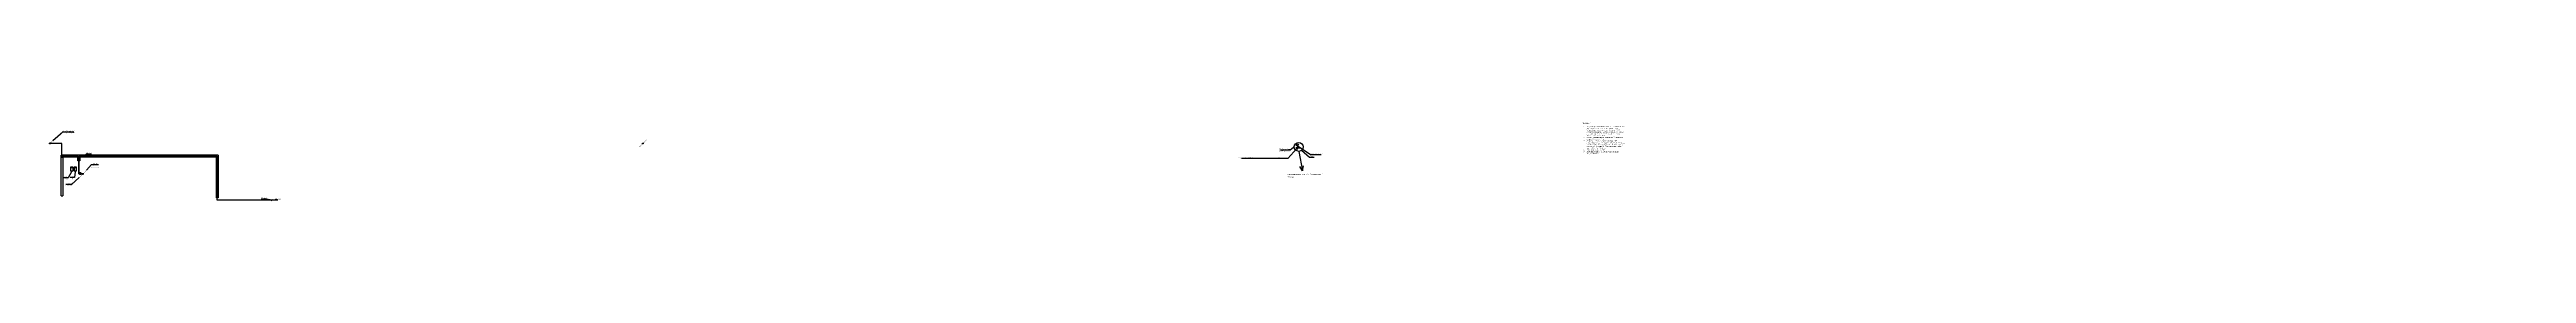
# Model space of a CAD drawing. Header units: millimetres. Extents: x 6978 to 1314263, y -121816 to 20667.
# Drawn here: x 736255 to 1314263, y -121816 to -103668 of the extents above; entities that cross this region are included whole.
import ezdxf
from ezdxf import colors
from ezdxf.entities.mleader import LeaderData, LeaderLine
from ezdxf.math import Vec2, Vec3

# ---------------------------------------------------------------- set-up
doc = ezdxf.new("R2010")
doc.units = ezdxf.units.MM
doc.set_wipeout_variables(frame=1)
doc.linetypes.add('HIDDEN2', pattern=[4.7625, 3.175, -1.5875])
for name, color, linetype in [('00-CC', 7, 'Continuous'), ('Text', 7, 'Continuous'), ('СКС_ТШ', 7, 'Continuous'), ('СОУЭ_Оборуд.', 7, 'Continuous')]:
    doc.layers.add(name, color=color, linetype=linetype)
for name, color, linetype, lineweight in [('5-номер помещения', 7, 'Continuous', 9), ('E-Скрыт-Стд-Выск', 8, 'HIDDEN2', 35), ('ODG - РФ', 3, 'Continuous', 30), ('Радио', 5, 'Continuous', 30), ('РФ_Каб.Абонентский', 3, 'Continuous', 30), ('РФ_Каб.Магистраль', 1, 'Continuous', 30), ('РФ_Каб.Распределтельный', 4, 'Continuous', 30), ('РФ_Розетка', 6, 'Continuous', 30), ('СС Текст', 7, 'Continuous', 25), ('СС_СКК_Лоток', 54, 'Continuous', 30), ('Текст Радио', 7, 'Continuous', 20), ('Трассы', 1, 'Continuous', 30)]:
    doc.layers.add(name, color=color, linetype=linetype, lineweight=lineweight)
doc.styles.add('ISOCPEUR', font='isocpeui.ttf', dxfattribs={"height": 2.5})
doc.styles.add('OlympDesign', font='isocpeur.ttf', dxfattribs={"width": 0.8, "oblique": 10, "height": 250})

# ---------------------------------------------------------------- blocks, each defined once
blk = doc.blocks.new('*U283')
at = {"color": 0}
for points in [[(-0.7, -0.7, 0, 1.5, 0), (-2.8, -2.8, 2, 2, 0)], [(8.7, 8.7, 0, 1.5, 0), (6.6, 6.6, 2, 2, 0)]]:
    blk.add_lwpolyline(points, format="xyseb", dxfattribs=at)
at = {"color": 0, "const_width": 0.5}
for points in [[(0.7, 0.7), (6.6, 6.6)], [(-8.5, -8.5), (-2.8, -2.8)]]:
    blk.add_lwpolyline(points, dxfattribs=at)
at = {"color": 0}
for radius in [1, 0.5]:
    blk.add_circle((0, 0), radius, dxfattribs=at)
blk = doc.blocks.new('_None')
blk = doc.blocks.new('Лоток 4 этаж')
at = {"layer": 'СС_СКК_Лоток', "color": 0}
for p, q in [((738958, -120752), (738958, -111307)), ((775607, -111307), (738958, -111307)), ((739358, -111803), (738958, -111803)), ((742896, -111707), (739358, -111707)), ((739358, -111707), (739358, -120752)), ((739439, -111707), (739439, -111307)), ((742814, -111707), (742814, -111307)), ((742896, -112550), (742896, -111707)), ((742896, -111817), (743296, -111817)), ((743296, -112550), (742896, -112550)), ((775207, -111707), (743296, -111707)), ((743296, -111707), (743296, -112550)), ((743373, -111707), (743373, -111307)), ((775123, -111707), (775123, -111307)), ((775207, -121156), (775207, -111707)), ((775207, -111802), (775607, -111802)), ((775607, -111307), (775607, -121156)), ((738958, -120752), (739358, -120752)), ((775607, -121156), (775207, -121156))]:
    blk.add_line(p, q, dxfattribs=at)
blk = doc.blocks.new('*U168')
at = {"color": 0, "lineweight": 30}
blk.add_lwpolyline([(300, 0), (300, 800), (-300, 800), (-300, 0)], close=True, dxfattribs=at)
blk.add_lwpolyline([(300, 650), (-300, 650)], dxfattribs=at)
blk = doc.blocks.new('*U282')
blk.add_lwpolyline([(-7.1, -7.1, 0, 1.5, 0), (-4.9, -4.9, 2, 2, 0)], format="xyseb")
at = {"const_width": 0.5}
blk.add_lwpolyline([(-4.9, -4.9), (-0.7, -0.7)], dxfattribs=at)
at = {"color": 0}
for radius in [1, 0.5]:
    blk.add_circle((0, 0), radius, dxfattribs=at)
blk = doc.blocks.new('*U287')
blk.add_lwpolyline([(0.7, 0.7, 0, 1.5, 0), (2.8, 2.8, 2, 2, 0)], format="xyseb")
at = {"const_width": 0.5}
blk.add_lwpolyline([(2.8, 2.8), (7.1, 7.1)], dxfattribs=at)
at = {"color": 0}
for radius in [1, 0.5]:
    blk.add_circle((0, 0), radius, dxfattribs=at)
blk = doc.blocks.new('Радио розетка')
at = {"layer": 'РФ_Розетка'}
blk.add_line((0, 0), (594, 0), dxfattribs=at)
blk.add_ellipse((398, 12), major_axis=(139, 139), ratio=1, start_param=5.4369108, end_param=8.7002562, dxfattribs=at)
blk = doc.blocks.new('A$Cc576eae1')
at = {"lineweight": 30}
blk.add_wipeout([(-164, 164), (164, 164), (164, -164), (-164, -164)], dxfattribs=at)
at = {"layer": 'Радио'}
for points in [[(245, 245), (-245, -245)], [(-164, -164), (164, -164), (164, 164), (-164, 164), (-164, -164)]]:
    blk.add_lwpolyline(points, dxfattribs=at)
blk = doc.blocks.new('_Oblique')
at = {"color": 0, "linetype": 'ByBlock', "lineweight": -2}
blk.add_line((-0.5, -0.5), (0.5, 0.5), dxfattribs=at)

msp = doc.modelspace()

# ---------------------------------------------------------------- hatches: boundary and pattern name
at = {"layer": '00-CC'}
h = msp.add_hatch(color=6, dxfattribs=at)
h.dxf.hatch_style = 1
edge = h.paths.add_edge_path()
edge.add_arc((1027491.4, -109042.4), 60, 0, 360)
h = msp.add_hatch(color=6, dxfattribs=at)
h.dxf.hatch_style = 1
edge = h.paths.add_edge_path()
edge.add_arc((1027491.4, -109042.4), 60, 0, 360)
h = msp.add_hatch(color=6, dxfattribs=at)
h.dxf.hatch_style = 1
edge = h.paths.add_edge_path()
edge.add_arc((1027491.4, -109042.4), 60, 0, 360)
h = msp.add_hatch(color=6, dxfattribs=at)
h.dxf.hatch_style = 1
edge = h.paths.add_edge_path()
edge.add_arc((1027491.4, -109042.4), 60, 0, 360)

# ---------------------------------------------------------------- linework, layer by layer
at = {"layer": '00-CC', "color": 6}
for points, const_width in [([(1027564.9, -108692.4), (1027414.9, -108692.4)], 20), ([(1027489.9, -108992.4), (1027489.9, -108692.4)], 60), ([(1027489.9, -108992.4), (1027489.9, -108692.4)], 60)]:
    msp.add_lwpolyline(points, dxfattribs=dict(at, const_width=const_width))
at = {"layer": '00-CC', "color": 1}
msp.add_circle((1027764.8, -109346.2), 1033.8, dxfattribs=at)
at = {"layer": '00-CC', "color": 6}
msp.add_circle((1027491.4, -109042.4), 60, dxfattribs=at)
msp.add_circle((1027491.4, -109042.4), 60, dxfattribs=at)
msp.add_circle((1027491.4, -109042.4), 60, dxfattribs=at)
msp.add_circle((1027491.4, -109042.4), 60, dxfattribs=at)
at = {"layer": 'E-Скрыт-Стд-Выск'}
msp.add_lwpolyline([(743096.1, -111816.7), (743095.7, -115639.1), (744045.2, -115639.1)], dxfattribs=at)
at = {"layer": 'ODG - РФ', "color": 4, "ltscale": 50}
for points in [[(1027491.4, -109042.4), (1027161.6, -109042.4)], [(1027491.4, -109042.4), (1027764.8, -108738.6)], [(1027491.4, -109042.4), (1027764.8, -109346.2)]]:
    msp.add_lwpolyline(points, dxfattribs=at)
msp.add_circle((1027491.4, -109042.4), 63.2, dxfattribs=at)
at = {"layer": 'РФ_Каб.Распределтельный'}
for points in [[(744045.2, -115639.1), (743070.7, -115639.1), (743070.7, -111662.1), (742813.8, -111507.5), (739157.5, -111507.5), (739157.5, -108535.7), (736300.2, -108535.7)], [(1027279.8, -108742.3), (1027489.9, -108742.4), (1027489.9, -108692.4)]]:
    msp.add_lwpolyline(points, dxfattribs=at)
at = {"layer": 'СС Текст', "ltscale": 50}
for p, q in [((1027763.1, -110454.6), (1028664.8, -114937.3)), ((1028664.8, -114937.3), (1027983.7, -113904.1)), ((1028664.8, -114937.3), (1028893.5, -113721.1))]:
    msp.add_line(p, q, dxfattribs=at)
at = {"layer": 'СС_СКК_Лоток'}
msp.add_line((747804.1, -111707.5), (743296.1, -111707.5), dxfattribs=at)
at = {"layer": 'Трассы', "color": 1, "ltscale": 20}
for points in [[(1027323.9, -109600.8), (1027096.8, -109582.2)], [(1027551, -109619.4), (1027323.9, -109600.8)], [(1027428.1, -109723.6), (1027409.5, -109950.7)], [(1027446.8, -109496.6), (1027428.1, -109723.6)], [(1027465.4, -109269.5), (1027446.8, -109496.6)], [(1027484, -109042.4), (1027465.4, -109269.5)], [(1027778, -109638), (1027551, -109619.4)], [(1028005.1, -109656.7), (1027778, -109638)]]:
    msp.add_lwpolyline(points, dxfattribs=at)
msp.add_lwpolyline([(1027541.8, -109731.7), (1027314.7, -109713.1), (1027333.1, -109488.4), (1027560.2, -109507.1)], close=True, dxfattribs=at)
msp.add_circle((1027444.6, -109419.9), 77.4, dxfattribs=at)

# ---------------------------------------------------------------- block references
at = {"layer": 'РФ_Розетка', "xscale": -1, "rotation": 359.9999999999978}
msp.add_blockref('Радио розетка', (789551.8, -121717.7), dxfattribs=at)
at = {"layer": 'СКС_ТШ', "color": 251, "lineweight": 30, "true_color": 0x636466}
for p in [(741484.7, -114894.2), (742284.7, -114894.2)]:
    msp.add_blockref('*U168', p, dxfattribs=at)
at = {"layer": 'СС_СКК_Лоток', "xscale": 100, "yscale": 100, "zscale": 100}
for name, p in [('*U287', (736355.3, -108535.7)), ('*U282', (1027279.8, -108742.3)), ('*U283', (744045.2, -115639.1))]:
    msp.add_blockref(name, p, dxfattribs=at)
at = {"layer": 'СС_СКК_Лоток', "xscale": 100, "yscale": 100, "zscale": 100, "rotation": 180}
msp.add_blockref('*U283', (874714.3, -108551), dxfattribs=at)
at = {"layer": 'СС_СКК_Лоток'}
msp.add_blockref('Лоток 4 этаж', (0, 0), dxfattribs=at)

# ---------------------------------------------------------------- texts
at = {"layer": 'СОУЭ_Оборуд.', "char_height": 250}
for s, insert, width, attachment_point, style in [('Примечания:\\P\\P\\pxi-3,l4,t4;1.^IНа кровле устанавливается настенный кронштейн в зоне уверенного приема каналов радиофикации. На кронштейн устанавливается антенная мачта МА50, которая подключается к контуру молниезащиты здания стальным тросом диам. 8,3 мм. Устройство контура молниезащиты см.том ИОС1.\\P2.^IНа мачту устанавливаются антенны ЧМ/FM диапазона, коллинеарная на 470 МГц.\\P3.^IОт антенны ЧМ/FM диапазона до входа УППВ прокладывается кабель Паракс РК 75-4,8-319нг(А)-LSLTx.  От коллинеарной антенны до входа ОС ПАК "Стрелец мониторинг" (в составу УС-1) прокладывается кабель Паракс РК 50-4,8-38нг(А)-HF. \\P4.^IРазмеры даны для справок.\\P5.^IПосле ввода кабелей в здание отверстия ввода загерметизировать.', (1093961.7, -107371.4), 8284.289, 4, 'OlympDesign'), ('РР4.1', (789814.5, -121522.2), 594.035, 5, 'ISOCPEUR')]:
    msp.add_mtext(s, dxfattribs=dict(at, insert=insert, width=width, attachment_point=attachment_point, style=style))

# ---------------------------------------------------------------- leaders
at = {"layer": 'Text', "lineweight": 0}
ml = msp.add_multileader_mtext('Standard', dxfattribs=at)
ml.set_content('{\\C256;Антенна DiSat UE01R  ориентирована на телебашню Останкино}', color=7, style='ISOCPEUR')
ml.set_leader_properties(color=256)
ml.build(insert=Vec2(0, 0))
ml.multileader.update_dxf_attribs({"has_dogleg": 0, "text_left_attachment_type": 6, "text_right_attachment_type": 6, "dogleg_length": 0.1, "arrow_head_size": 0, "scale": 100})
ctx = ml.context
ctx.base_point, ctx.scale, ctx.char_height, ctx.arrow_head_size, ctx.landing_gap_size, ctx.plane_origin = Vec3(1022360.9, -112048.2), 100, 250, 0, 50, Vec3(1023998.6, -112166.2)
ctx.left_attachment, ctx.right_attachment, ctx.text_align_type = 6, 6, 2
notes = []
notes.append((ctx, [(1, (1, 1, 0), (1025219.4, -112048.2), (-1, 0), 10, [(0, [(1027314.7, -109713.1)], 0, [])])]))
ctx.mtext.insert, ctx.mtext.width, ctx.mtext.alignment, ctx.mtext.flow_direction = Vec3(1024822.4, -111748.2), 2836.987, 3, 5
ml = msp.add_multileader_mtext('Standard', dxfattribs=at)
ml.set_content('{\\C256;Антенна А-200}', color=7, style='ISOCPEUR')
ml.set_leader_properties(color=256)
ml.build(insert=Vec2(0, 0))
ml.multileader.update_dxf_attribs({"has_dogleg": 0, "text_left_attachment_type": 6, "text_right_attachment_type": 6, "dogleg_length": 0.1, "arrow_head_size": 0, "scale": 100})
ctx = ml.context
ctx.base_point, ctx.scale, ctx.char_height, ctx.arrow_head_size, ctx.landing_gap_size, ctx.plane_origin = Vec3(1030514.1, -111129.7), 100, 250, 0, 50, Vec3(1026130.2, -112220.2)
ctx.left_attachment, ctx.right_attachment = 6, 6
notes.append((ctx, [(0, (1, 1, 0), (1030504.1, -111129.7), (1, 0), 10, [(0, [(1027628.1, -109194.3)], 0, [])])]))
ctx.mtext.insert, ctx.mtext.width, ctx.mtext.flow_direction = Vec3(1030564.1, -110829.7), 2836.987, 5
ml = msp.add_multileader_mtext('Standard', dxfattribs=at)
ml.set_content('{\\C256;Узел 1}', color=7, style='ISOCPEUR')
ml.set_leader_properties(color=256)
ml.build(insert=Vec2(0, 0))
ml.multileader.update_dxf_attribs({"has_dogleg": 0, "text_left_attachment_type": 6, "text_right_attachment_type": 6, "dogleg_length": 0.1, "arrow_head_size": 0, "scale": 100})
ctx = ml.context
ctx.base_point, ctx.scale, ctx.char_height, ctx.arrow_head_size, ctx.landing_gap_size, ctx.plane_origin = Vec3(1030246.9, -111706.4), 100, 250, 0, 50, Vec3(1026508.5, -112883.7)
ctx.left_attachment, ctx.right_attachment = 6, 6
notes.append((ctx, [(0, (1, 1, 0), (1030236.9, -111706.4), (1, 0), 10, [(0, [(1028447.1, -110123)], 0, [])])]))
ctx.mtext.insert, ctx.mtext.width, ctx.mtext.flow_direction = Vec3(1030296.9, -111406.4), 2836.987, 5
at = {"layer": 'СС Текст', "color": 7, "lineweight": 0}
ml = msp.add_multileader_mtext('Standard', dxfattribs=at)
ml.set_content('{\\C256;RF-А4.1}', color=7, style='ISOCPEUR')
ml.set_leader_properties()
ml.set_arrow_properties(name='OBLIQUE')
ml.build(insert=Vec2(0, 0))
ml.multileader.update_dxf_attribs({"has_dogleg": 0, "text_left_attachment_type": 6, "text_right_attachment_type": 6, "dogleg_length": 100, "arrow_head_size": 250})
ctx = ml.context
ctx.base_point, ctx.char_height, ctx.arrow_head_size, ctx.landing_gap_size, ctx.plane_origin = Vec3(785632.3, -121473.7), 250, 250, 0, Vec3(798556.6, -124856.8)
ctx.left_attachment, ctx.right_attachment, ctx.text_align_type = 6, 6, 1
notes.append((ctx, [(0, (1, 1, 0), (786956.6, -121473.7), (-1, 0), 100, [(0, [(788102.1, -121717.7)], 0, [])])]))
ctx.mtext.insert, ctx.mtext.width, ctx.mtext.alignment, ctx.mtext.flow_direction = Vec3(786244.5, -121173.7), 1991.197, 2, 5
at = {"layer": 'СС_СКК_Лоток', "color": 8, "lineweight": 0}
ml = msp.add_multileader_mtext('Standard', dxfattribs=at)
ml.set_content('ТШ4.1\\P (СБ)', color=7, style='ISOCPEUR')
ml.set_leader_properties()
ml.build(insert=Vec2(0, 0))
ml.multileader.update_dxf_attribs({"has_dogleg": 0, "text_left_attachment_type": 6, "text_right_attachment_type": 6, "dogleg_length": 100, "arrow_head_size": 250})
ctx = ml.context
ctx.base_point, ctx.char_height, ctx.arrow_head_size, ctx.landing_gap_size, ctx.plane_origin = Vec3(739755.4, -116519), 250, 250, 0, Vec3(747950.3, -118859.5)
ctx.left_attachment, ctx.right_attachment, ctx.text_align_type = 6, 6, 1
notes.append((ctx, [(0, (1, 1, 0), (740720.4, -116519), (-1, 0), 100, [(0, [(741459.7, -114889.2)], 0, [])])]))
ctx.mtext.insert, ctx.mtext.width, ctx.mtext.alignment, ctx.mtext.flow_direction = Vec3(740187.9, -116219), 1520.837, 2, 5
ml = msp.add_multileader_mtext('Standard', dxfattribs=at)
ml.set_content('ТШ4.1\\P (СС)', color=7, style='ISOCPEUR')
ml.set_leader_properties()
ml.build(insert=Vec2(0, 0))
ml.multileader.update_dxf_attribs({"has_dogleg": 0, "text_left_attachment_type": 6, "text_right_attachment_type": 6, "dogleg_length": 100, "arrow_head_size": 250})
ctx = ml.context
ctx.base_point, ctx.char_height, ctx.arrow_head_size, ctx.landing_gap_size, ctx.plane_origin = Vec3(741234.6, -116474.3), 250, 250, 0, Vec3(749258.6, -119371.5)
ctx.left_attachment, ctx.right_attachment, ctx.text_align_type = 6, 6, 1
notes.append((ctx, [(0, (1, 1, 0), (742199.5, -116474.3), (-1, 0), 100, [(0, [(742259.7, -114889.2)], 0, [])])]))
ctx.mtext.insert, ctx.mtext.width, ctx.mtext.alignment, ctx.mtext.flow_direction = Vec3(741667.1, -116174.3), 1520.837, 2, 5
at = {"layer": 'СС_СКК_Лоток', "color": 7, "lineweight": 0}
ml = msp.add_multileader_mtext('Standard', dxfattribs=at)
ml.set_content('RF-P1\\PRF-P2\\Pна 1 этаж', color=7, style='ISOCPEUR')
ml.set_leader_properties()
ml.set_arrow_properties(name='NONE')
ml.build(insert=Vec2(0, 0))
ml.multileader.update_dxf_attribs({"has_dogleg": 0, "text_left_attachment_type": 6, "text_right_attachment_type": 6, "dogleg_length": 100, "arrow_head_size": 250})
ctx = ml.context
ctx.base_point, ctx.char_height, ctx.arrow_head_size, ctx.landing_gap_size, ctx.plane_origin = Vec3(746083.5, -113460.4), 250, 250, 0, Vec3(752930.6, -115992.2)
ctx.left_attachment, ctx.right_attachment, ctx.text_align_type = 6, 6, 1
notes.append((ctx, [(1, (1, 1, 0), (745983.5, -113460.4), (1, 0), 100, [(0, [(744915.9, -114768.4)], 0, [])])]))
ctx.mtext.insert, ctx.mtext.width, ctx.mtext.alignment, ctx.mtext.flow_direction = Vec3(746918.7, -113160.4), 1991.197, 2, 5
for ctx, leaders in notes:
    for number, flags, end, landing, length, lines in leaders:
        leader = LeaderData()
        leader.index, (leader.has_last_leader_line, leader.has_dogleg_vector, leader.attachment_direction) = number, flags
        leader.last_leader_point, leader.dogleg_vector, leader.dogleg_length = Vec3(end), Vec3(landing), length
        for number, points, colour, breaks in lines:
            line = LeaderLine()
            line.index, line.vertices, line.color, line.breaks = number, Vec3.list(points), colors.encode_raw_color(colour), breaks
            leader.lines.append(line)
        ctx.leaders.append(leader)

# ---------------------------------------------------------------- next in the draw order: block references
at = {"layer": 'Радио'}
msp.add_blockref('A$Cc576eae1', (743423.3, -115543.7), dxfattribs=at)

# ---------------------------------------------------------------- next in the draw order: texts
at = {"layer": '5-номер помещения', "insert": (1028911.8, -116021), "char_height": 350, "width": 7575.188, "attachment_point": 5, "style": 'ISOCPEUR', "bg_fill": 3, "box_fill_scale": 1.5, "bg_fill_color": 256, "bg_fill_transparency": 0}
msp.add_mtext('\\pxql;Направление на ТБ "Останкино" 10.1км', dxfattribs=at)

# ---------------------------------------------------------------- next in the draw order: leaders
at = {"layer": 'Текст Радио', "color": 7, "lineweight": 0}
ml = msp.add_multileader_mtext('Standard', dxfattribs=at)
ml.set_content('{\\C256;RF-P1} с кровли\\P{\\C256;RF-P2} с кровли', color=7, style='ISOCPEUR')
ml.set_leader_properties()
ml.set_arrow_properties(name='NONE')
ml.build(insert=Vec2(0, 0))
ml.multileader.update_dxf_attribs({"has_dogleg": 0, "text_left_attachment_type": 6, "text_right_attachment_type": 6, "dogleg_length": 100, "arrow_head_size": 250})
ctx = ml.context
ctx.base_point, ctx.char_height, ctx.arrow_head_size, ctx.landing_gap_size, ctx.plane_origin = Vec3(739389, -105809.4), 250, 250, 0, Vec3(749343.6, -107746.3)
ctx.left_attachment, ctx.right_attachment, ctx.text_align_type = 6, 6, 1
notes = []
notes.append((ctx, [(1, (1, 1, 0), (739289, -105809.4), (1, 0), 100, [(0, [(737062.4, -107828.6)], 0, [])])]))
ctx.mtext.insert, ctx.mtext.width, ctx.mtext.alignment, ctx.mtext.flow_direction = Vec3(740651.3, -105484.4), 3045.234, 2, 5
ctx.mtext.has_bg_fill, ctx.mtext.bg_color, ctx.mtext.bg_scale_factor, ctx.mtext.bg_transparency, ctx.mtext.use_window_bg_color = 1, -1027028792, 1.5, 0, 1
for ctx, leaders in notes:
    for number, flags, end, landing, length, lines in leaders:
        leader = LeaderData()
        leader.index, (leader.has_last_leader_line, leader.has_dogleg_vector, leader.attachment_direction) = number, flags
        leader.last_leader_point, leader.dogleg_vector, leader.dogleg_length = Vec3(end), Vec3(landing), length
        for number, points, colour, breaks in lines:
            line = LeaderLine()
            line.index, line.vertices, line.color, line.breaks = number, Vec3.list(points), colors.encode_raw_color(colour), breaks
            leader.lines.append(line)
        ctx.leaders.append(leader)

# ---------------------------------------------------------------- next in the draw order: linework, layer by layer
at = {"layer": 'РФ_Каб.Абонентский'}
msp.add_lwpolyline([(789254.8, -121717.7), (775407.2, -121717.7), (775407.2, -111507.5), (743120.7, -111507.5), (743120.7, -115543.7), (743259.9, -115543.7)], dxfattribs=at)

# ---------------------------------------------------------------- next in the draw order: leaders
at = {"layer": 'Text', "lineweight": 0}
ml = msp.add_multileader_mtext('Standard', dxfattribs=at)
ml.set_content('{\\C256;RF-P1 на 4 эт.\\PRF-P2 на 4 эт.}', color=7, style='ISOCPEUR')
ml.set_leader_properties(color=256)
ml.build(insert=Vec2(0, 0))
ml.multileader.update_dxf_attribs({"has_dogleg": 0, "text_left_attachment_type": 6, "text_right_attachment_type": 6, "dogleg_length": 0.1, "arrow_head_size": 0, "scale": 100})
ctx = ml.context
ctx.base_point, ctx.scale, ctx.char_height, ctx.arrow_head_size, ctx.landing_gap_size, ctx.plane_origin = Vec3(1023227.2, -110094), 100, 250, 0, 50, Vec3(1021207.9, -111497.9)
ctx.left_attachment, ctx.right_attachment, ctx.text_align_type = 6, 6, 2
notes = []
notes.append((ctx, [(1, (1, 1, 0), (1025807.7, -110094), (-1, 0), 10, [(0, [(1026572.7, -109449.4)], 0, [])])]))
ctx.mtext.insert, ctx.mtext.width, ctx.mtext.alignment, ctx.mtext.flow_direction = Vec3(1025747.7, -109794), 2836.987, 3, 5
at = {"layer": 'СС Текст', "color": 7, "lineweight": 0}
ml = msp.add_multileader_mtext('Standard', dxfattribs=at)
ml.set_content('{\\C256;RF-А4.1}', color=7, style='ISOCPEUR')
ml.set_leader_properties()
ml.set_arrow_properties(name='OBLIQUE')
ml.build(insert=Vec2(0, 0))
ml.multileader.update_dxf_attribs({"has_dogleg": 0, "text_left_attachment_type": 6, "text_right_attachment_type": 6, "dogleg_length": 100, "arrow_head_size": 250})
ctx = ml.context
ctx.base_point, ctx.char_height, ctx.arrow_head_size, ctx.landing_gap_size, ctx.plane_origin = Vec3(744822.9, -110988.7), 250, 250, 0, Vec3(757590, -114556.3)
ctx.left_attachment, ctx.right_attachment, ctx.text_align_type = 6, 6, 1
notes.append((ctx, [(1, (1, 1, 0), (744722.9, -110988.7), (1, 0), 100, [(0, [(744645.9, -111507.5)], 0, [])])]))
ctx.mtext.insert, ctx.mtext.width, ctx.mtext.alignment, ctx.mtext.flow_direction = Vec3(745435, -110688.7), 1991.197, 2, 5
for ctx, leaders in notes:
    for number, flags, end, landing, length, lines in leaders:
        leader = LeaderData()
        leader.index, (leader.has_last_leader_line, leader.has_dogleg_vector, leader.attachment_direction) = number, flags
        leader.last_leader_point, leader.dogleg_vector, leader.dogleg_length = Vec3(end), Vec3(landing), length
        for number, points, colour, breaks in lines:
            line = LeaderLine()
            line.index, line.vertices, line.color, line.breaks = number, Vec3.list(points), colors.encode_raw_color(colour), breaks
            leader.lines.append(line)
        ctx.leaders.append(leader)

# ---------------------------------------------------------------- next in the draw order: leaders
at = {"layer": 'СС_СКК_Лоток', "color": 7, "lineweight": 0}
ml = msp.add_multileader_mtext('Standard', dxfattribs=at)
ml.set_content('RF-M1.4\\Pс 3 этаж', color=7, style='ISOCPEUR')
ml.set_leader_properties()
ml.set_arrow_properties(name='NONE')
ml.build(insert=Vec2(0, 0))
ml.multileader.update_dxf_attribs({"has_dogleg": 0, "text_left_attachment_type": 6, "text_right_attachment_type": 6, "dogleg_length": 100, "arrow_head_size": 250})
ctx = ml.context
ctx.base_point, ctx.char_height, ctx.arrow_head_size, ctx.landing_gap_size, ctx.plane_origin = Vec3(739920.5, -118106.9), 250, 250, 0, Vec3(749328.8, -119862.4)
ctx.left_attachment, ctx.right_attachment, ctx.text_align_type = 6, 6, 1
notes = []
notes.append((ctx, [(0, (1, 1, 0), (741501.2, -118106.9), (-1, 0), 100, [(0, [(743195.2, -116489.1)], 0, [])])]))
ctx.mtext.insert, ctx.mtext.width, ctx.mtext.alignment, ctx.mtext.flow_direction = Vec3(740660.9, -117806.9), 1991.197, 2, 5
ctx.mtext.has_bg_fill, ctx.mtext.bg_color, ctx.mtext.bg_scale_factor, ctx.mtext.bg_transparency, ctx.mtext.use_window_bg_color = 1, -1027028792, 1.5, 0, 1
for ctx, leaders in notes:
    for number, flags, end, landing, length, lines in leaders:
        leader = LeaderData()
        leader.index, (leader.has_last_leader_line, leader.has_dogleg_vector, leader.attachment_direction) = number, flags
        leader.last_leader_point, leader.dogleg_vector, leader.dogleg_length = Vec3(end), Vec3(landing), length
        for number, points, colour, breaks in lines:
            line = LeaderLine()
            line.index, line.vertices, line.color, line.breaks = number, Vec3.list(points), colors.encode_raw_color(colour), breaks
            leader.lines.append(line)
        ctx.leaders.append(leader)

# ---------------------------------------------------------------- next in the draw order: linework, layer by layer
at = {"layer": 'РФ_Каб.Магистраль'}
msp.add_lwpolyline([(743586.9, -115543.7), (744045.2, -115539.1)], dxfattribs=at)

doc.saveas('drawing.dxf')
